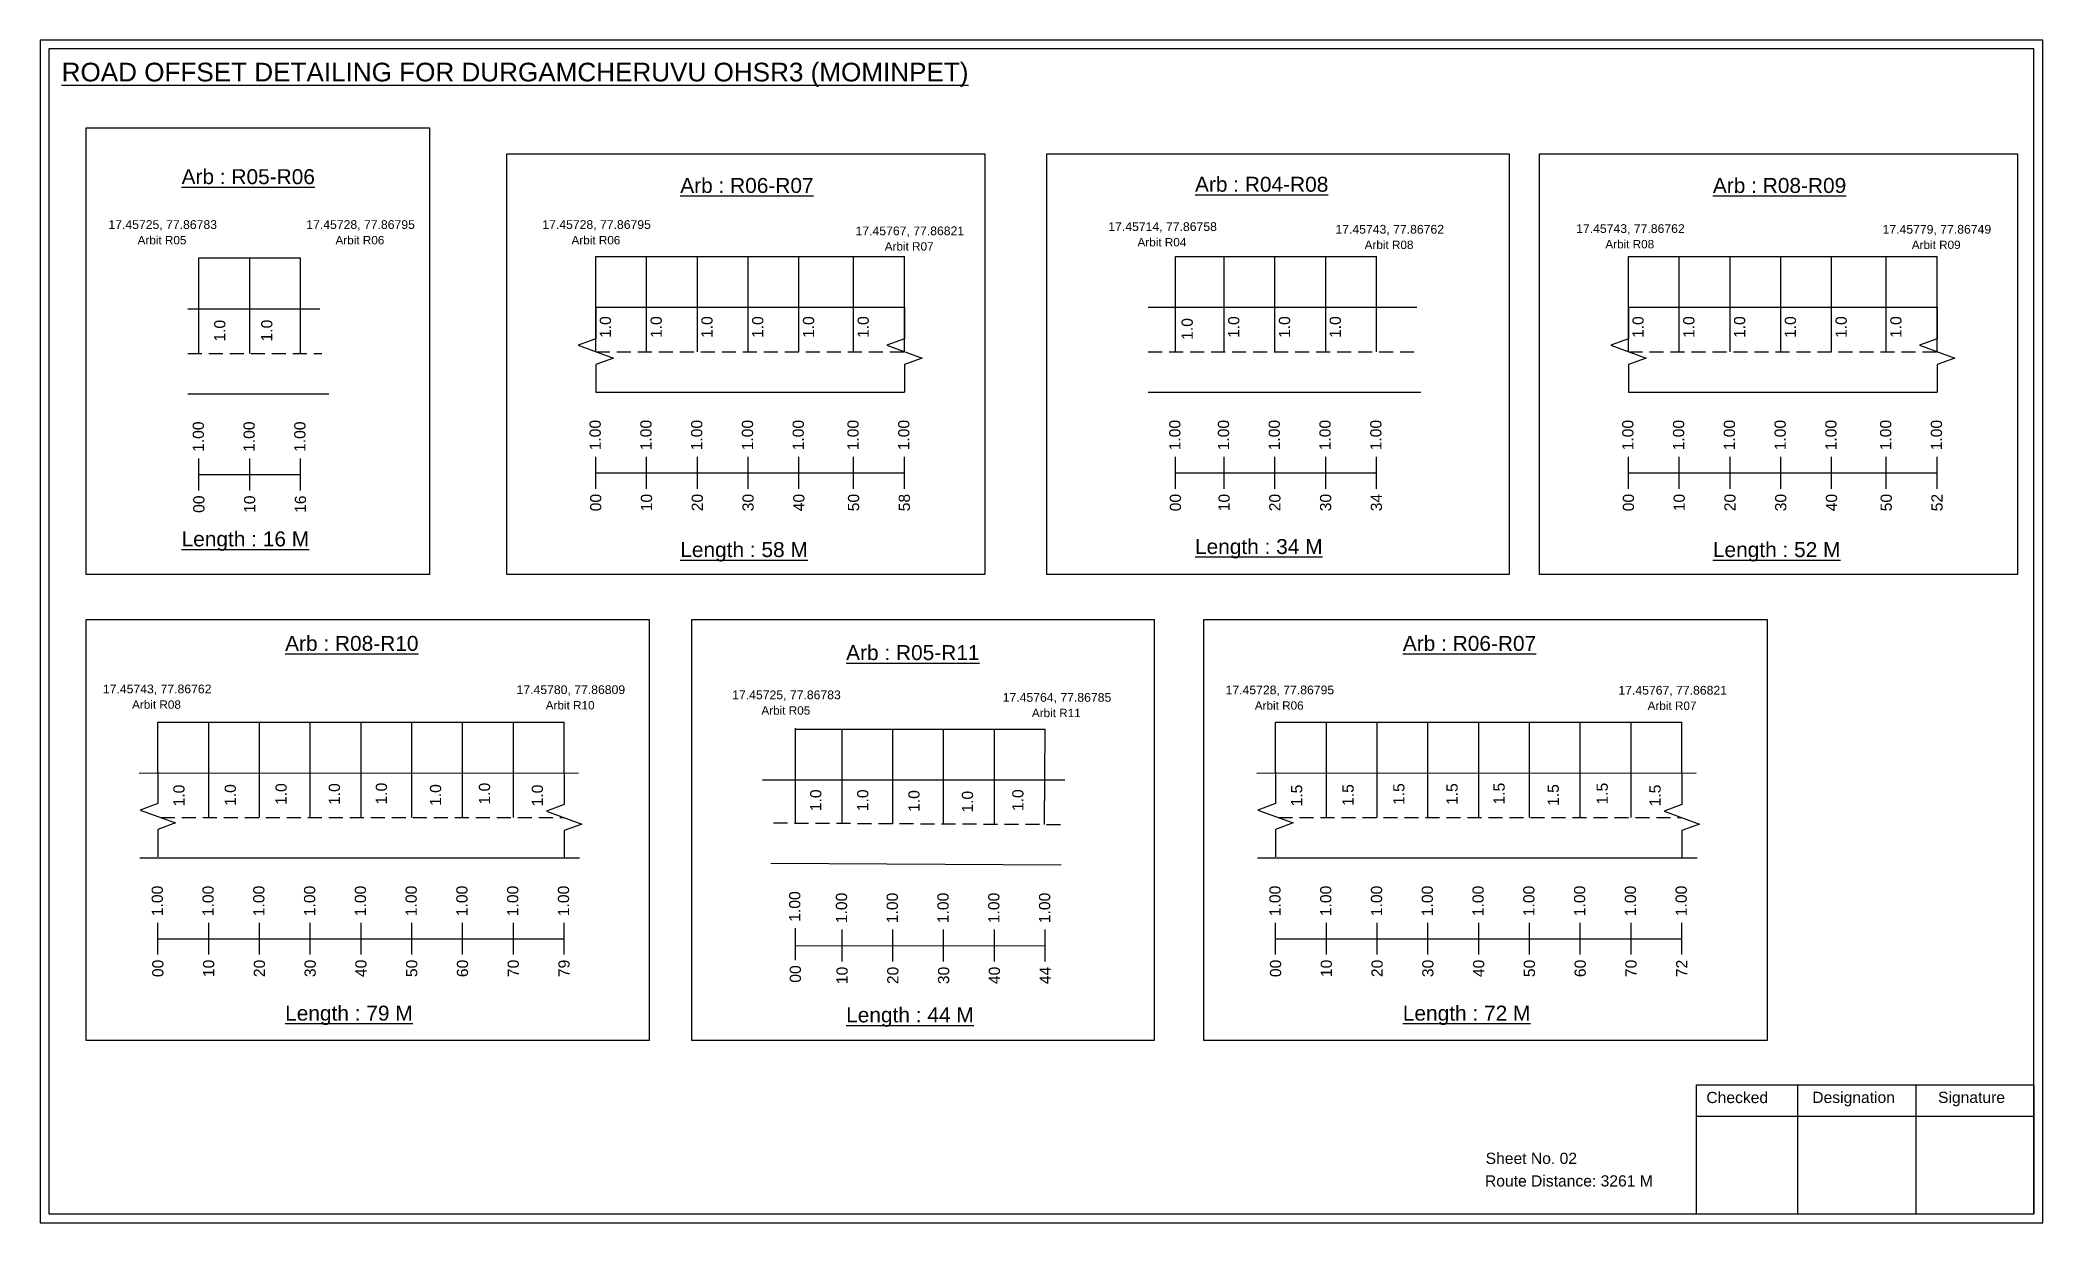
# Model space of a CAD drawing. Header units: inches. Extents: x 1512 to 7627, y 399 to 2397.
# Drawn here: x 5610 to 6147, y 498 to 814 of the extents above; entities that cross this region are included whole.
import ezdxf

# ---------------------------------------------------------------- set-up
doc = ezdxf.new("R2010")
doc.units = ezdxf.units.IN
doc.header["$MEASUREMENT"] = 0
doc.linetypes.add('DASHED2', pattern=[0.375, 0.25, -0.125])
doc.layers.add('PDF_Geometry', color=7, linetype='Continuous')
doc.layers.add('PDF_Text', color=5, linetype='Continuous')
doc.styles.add('PDF Arial', font='arial.ttf')
doc.styles.get("Standard").update_dxf_attribs({"font": 'arial.ttf'})

msp = doc.modelspace()

# ---------------------------------------------------------------- texts
at = {"color": 242, "true_color": 0xcd2027}
for s, height, p in [('%%UROAD OFFSET DETAILING FOR DURGAMCHERUVU OHSR3 (MOMINPET)', 5, (5616.17, 803.38)), ('%%UArb : R05-R06', 4, (5648.3, 775.88)), ('%%UArb : R04-R08', 4, (5919.74, 773.84)), ('%%UArb : R06-R07', 4, (5781.87, 773.52)), ('%%UArb : R08-R09', 4, (6058.46, 773.52)), ('%%ULength : 16 M', 4, (5648.3, 678.88)), ('%%ULength : 58 M', 4, (5781.87, 676.02)), ('%%ULength : 34 M', 4, (5919.74, 676.84)), ('%%ULength : 52 M', 4, (6058.46, 676.02)), ('%%UArb : R08-R10', 4, (5676.03, 650.91)), ('%%UArb : R06-R07', 4, (5975.41, 650.91)), ('%%UArb : R05-R11', 4, (5826.3, 648.44)), ('%%ULength : 79 M', 4, (5676.03, 551.91)), ('%%ULength : 44 M', 4, (5826.3, 551.44)), ('%%ULength : 72 M', 4, (5975.41, 551.91))]:
    msp.add_text(s, height=height, dxfattribs=at).set_placement(p)
at = {"color": 5}
for s, height, p in [('17.45725, 77.86783', 2.34, (5628.7, 763.88)), ('Arbit R05', 2.246, (5636.52, 759.75)), ('17.45728, 77.86795', 2.34, (5681.7, 763.88)), ('Arbit R06', 2.246, (5689.52, 759.75)), ('17.45728, 77.86795', 2.34, (5744.92, 763.88)), ('Arbit R06', 2.246, (5752.74, 759.75)), ('17.45767, 77.86821', 2.34, (5828.82, 762.19)), ('17.45714, 77.86758', 2.34, (5896.52, 763.33)), ('17.45743, 77.86762', 2.34, (5957.36, 762.62)), ('17.45743, 77.86762', 2.34, (6021.83, 762.8)), ('17.45779, 77.86749', 2.34, (6103.91, 762.62)), ('Arbit R07', 2.246, (5836.64, 758.07)), ('Arbit R04', 2.246, (5904.34, 759.2)), ('Arbit R08', 2.246, (5965.18, 758.5)), ('Arbit R08', 2.246, (6029.65, 758.68)), ('Arbit R09', 2.246, (6111.73, 758.5)), ('17.45743, 77.86762', 2.34, (5627.22, 639.54)), ('17.45780, 77.86809', 2.34, (5738.02, 639.35)), ('17.45725, 77.86783', 2.34, (5795.78, 637.96)), ('17.45764, 77.86785', 2.34, (5868.23, 637.28)), ('17.45728, 77.86795', 2.34, (5927.93, 639.28)), ('17.45767, 77.86821', 2.34, (6033.15, 639.2)), ('Arbit R08', 2.246, (5635.04, 635.41)), ('Arbit R10', 2.246, (5745.84, 635.22)), ('Arbit R05', 2.246, (5803.6, 633.83)), ('Arbit R11', 2.246, (5876.05, 633.16)), ('Arbit R06', 2.246, (5935.76, 635.15)), ('Arbit R07', 2.246, (6040.97, 635.08))]:
    msp.add_text(s, height=height, dxfattribs=at).set_placement(p)
for s, p in [('1.0', (5763.32, 734.68)), ('1.0', (5776.92, 734.68)), ('1.0', (5790.52, 734.68)), ('1.0', (5804.12, 734.68)), ('1.0', (5817.72, 734.68)), ('1.0', (5832.37, 734.68)), ('1.0', (5931.61, 734.68)), ('1.0', (5945.21, 734.68)), ('1.0', (5958.81, 734.68)), ('1.0', (6039.91, 734.68)), ('1.0', (6053.51, 734.68)), ('1.0', (6067.11, 734.68)), ('1.0', (6080.71, 734.68)), ('1.0', (6094.31, 734.68)), ('1.0', (6108.97, 734.68)), ('1.0', (5660.02, 733.71)), ('1.0', (5672.61, 733.75)), ('1.0', (5919.14, 734.18)), ('1.0', (5649.09, 609.26)), ('1.0', (5662.84, 609.39)), ('1.0', (5676.45, 609.64)), ('1.0', (5690.72, 609.64)), ('1.0', (5703.31, 609.77)), ('1.0', (5717.82, 609.39)), ('1.0', (5730.93, 609.77)), ('1.0', (5745.09, 609.27)), ('1.0', (5819.66, 607.98)), ('1.0', (5832.24, 607.98)), ('1.0', (5845.97, 607.79)), ('1.0', (5860.29, 607.6)), ('1.0', (5873.8, 608.01)), ('1.5', (5948.47, 609.26)), ('1.5', (5962.22, 609.39)), ('1.5', (5975.83, 609.64)), ('1.5', (5990.1, 609.64)), ('1.5', (6002.69, 609.77)), ('1.5', (6017.2, 609.39)), ('1.5', (6030.31, 609.77)), ('1.5', (6044.47, 609.27))]:
    msp.add_text(s, height=3, rotation=90).set_placement(p)
at = {"color": 217, "true_color": 0x93278f}
for s, p in [('1.00', (5654.27, 704.17)), ('1.00', (5667.87, 704.17)), ('1.00', (5681.47, 704.17)), ('1.00', (5760.57, 704.6)), ('1.00', (5774.17, 704.6)), ('1.00', (5787.77, 704.6)), ('1.00', (5801.37, 704.6)), ('1.00', (5814.97, 704.6)), ('1.00', (5829.63, 704.6)), ('1.00', (5843.23, 704.6)), ('1.00', (5915.83, 704.6)), ('1.00', (5928.87, 704.6)), ('1.00', (5942.47, 704.6)), ('1.00', (5956.07, 704.6)), ('1.00', (5969.67, 704.6)), ('1.00', (6037.17, 704.6)), ('1.00', (6050.77, 704.6)), ('1.00', (6064.37, 704.6)), ('1.00', (6077.97, 704.6)), ('1.00', (6091.57, 704.6)), ('1.00', (6106.23, 704.6)), ('1.00', (6119.83, 704.6)), ('00', (5654.42, 687.85)), ('10', (5668.02, 687.85)), ('16', (5681.62, 687.85)), ('00', (5760.72, 688.28)), ('10', (5774.32, 688.28)), ('20', (5787.92, 688.28)), ('30', (5801.52, 688.28)), ('40', (5815.12, 688.28)), ('50', (5829.78, 688.28)), ('58', (5843.38, 688.28)), ('00', (5915.98, 688.28)), ('10', (5929.02, 688.28)), ('20', (5942.62, 688.28)), ('30', (5956.22, 688.28)), ('34', (5969.82, 688.28)), ('00', (6037.32, 688.28)), ('10', (6050.92, 688.28)), ('20', (6064.52, 688.28)), ('30', (6078.12, 688.28)), ('40', (6091.72, 688.28)), ('50', (6106.38, 688.28)), ('52', (6119.98, 688.28)), ('1.00', (5643.28, 579.87)), ('1.00', (5656.88, 579.87)), ('1.00', (5670.48, 579.87)), ('1.00', (5684.08, 579.87)), ('1.00', (5697.68, 579.87)), ('1.00', (5711.28, 579.87)), ('1.00', (5724.88, 579.87)), ('1.00', (5738.48, 579.87)), ('1.00', (5752.08, 579.87)), ('1.00', (5814.03, 578.38)), ('1.00', (5826.55, 577.99)), ('1.00', (5840.15, 577.99)), ('1.00', (5853.75, 577.99)), ('1.00', (5867.35, 577.99)), ('1.00', (5880.95, 577.99)), ('1.00', (5942.66, 579.87)), ('1.00', (5956.26, 579.87)), ('1.00', (5969.86, 579.87)), ('1.00', (5983.46, 579.87)), ('1.00', (5997.06, 579.87)), ('1.00', (6010.66, 579.87)), ('1.00', (6024.26, 579.87)), ('1.00', (6037.86, 579.87)), ('1.00', (6051.46, 579.87)), ('00', (5643.43, 563.55)), ('10', (5657.03, 563.55)), ('20', (5670.63, 563.55)), ('30', (5684.23, 563.55)), ('40', (5697.83, 563.55)), ('50', (5711.43, 563.55)), ('60', (5725.03, 563.55)), ('70', (5738.63, 563.55)), ('79', (5752.23, 563.55)), ('00', (5814.18, 562.06)), ('10', (5826.7, 561.67)), ('20', (5840.3, 561.67)), ('30', (5853.9, 561.67)), ('40', (5867.5, 561.67)), ('44', (5881.1, 561.67)), ('00', (5942.81, 563.55)), ('10', (5956.41, 563.55)), ('20', (5970.01, 563.55)), ('30', (5983.61, 563.55)), ('40', (5997.21, 563.55)), ('50', (6010.81, 563.55)), ('60', (6024.41, 563.55)), ('70', (6038.01, 563.55)), ('72', (6051.61, 563.55))]:
    msp.add_text(s, height=3, rotation=90, dxfattribs=at).set_placement(p)
for s, p in [('Sheet No. 02', (5997.6, 513.53)), ('Route Distance: 3261 M', (5997.41, 507.49))]:
    msp.add_text(s, height=3).set_placement(p)
at = {"layer": 'PDF_Text', "color": 7, "attachment_point": 7, "style": 'PDF Arial'}
for s, insert, char_height in [('Checked', (6056.71, 529.78), 3.001), ('Designation', (6085.08, 528.95), 3.0006), ('Signature', (6118.76, 528.95), 3.001)]:
    msp.add_mtext(s, dxfattribs=dict(at, insert=insert, char_height=char_height))

# ---------------------------------------------------------------- linework, layer by layer
at = {"color": 5}
for p, q in [((5759.25, 756.54), (5841.9, 756.54)), ((5914.51, 756.54), (5968.34, 756.54)), ((6035.85, 756.54), (6118.5, 756.54)), ((5652.94, 756.11), (5680.14, 756.11)), ((5641.96, 631.81), (5750.76, 631.81)), ((5812.7, 629.93), (5879.62, 629.93)), ((5941.34, 631.81), (6050.14, 631.81))]:
    msp.add_line(p, q, dxfattribs=at)
for p, q in [((5759.25, 731), (5759.25, 756.54)), ((5772.85, 731), (5772.85, 756.54)), ((5786.45, 731), (5786.45, 756.54)), ((5800.05, 731), (5800.05, 756.54)), ((5813.65, 731), (5813.65, 756.54)), ((5828.3, 731.01), (5828.3, 756.54)), ((5841.9, 731.01), (5841.9, 756.54)), ((5914.51, 731), (5914.51, 756.54)), ((5927.54, 731), (5927.54, 756.54)), ((5941.14, 731), (5941.14, 756.54)), ((5954.74, 731), (5954.74, 756.54)), ((5968.34, 731), (5968.34, 756.54)), ((6035.85, 731), (6035.85, 756.54)), ((6049.45, 731), (6049.45, 756.54)), ((6063.05, 731), (6063.05, 756.54)), ((6076.65, 731), (6076.65, 756.54)), ((6090.25, 731), (6090.25, 756.54)), ((6104.9, 731.01), (6104.9, 756.54)), ((6118.5, 731.01), (6118.5, 756.54)), ((5652.94, 730.57), (5652.94, 756.11)), ((5666.54, 730.57), (5666.54, 756.11)), ((5680.14, 730.57), (5680.14, 756.11)), ((5649.94, 742.45), (5685.36, 742.45)), ((5759.25, 742.89), (5841.9, 742.89)), ((5907.16, 742.89), (5979.2, 742.89)), ((6035.85, 742.89), (6118.5, 742.89)), ((5649.94, 719.77), (5687.76, 719.77)), ((5759.25, 720.2), (5841.9, 720.2)), ((5907.16, 720.2), (5980.2, 720.2)), ((6035.85, 720.2), (6118.5, 720.2)), ((5641.96, 618.16), (5641.96, 631.81)), ((5655.56, 606.27), (5655.56, 631.81)), ((5669.16, 606.27), (5669.16, 631.81)), ((5682.76, 606.27), (5682.76, 631.81)), ((5696.36, 606.27), (5696.36, 631.81)), ((5709.96, 606.27), (5709.96, 631.81)), ((5723.56, 606.27), (5723.56, 631.81)), ((5737.16, 606.27), (5737.16, 631.81)), ((5750.76, 618.16), (5750.76, 631.81)), ((5812.7, 604.7), (5812.7, 630.23)), ((5825.22, 604.65), (5825.22, 629.93)), ((5838.82, 604.59), (5838.82, 629.93)), ((5852.42, 604.65), (5852.42, 629.93)), ((5866.02, 604.4), (5866.02, 629.93)), ((5879.39, 604.43), (5879.62, 629.93)), ((5941.34, 618.16), (5941.34, 631.81)), ((5954.94, 606.27), (5954.94, 631.81)), ((5968.54, 606.27), (5968.54, 631.81)), ((5982.14, 606.27), (5982.14, 631.81)), ((5995.74, 606.27), (5995.74, 631.81)), ((6009.34, 606.27), (6009.34, 631.81)), ((6022.94, 606.27), (6022.94, 631.81)), ((6036.54, 606.27), (6036.54, 631.81)), ((6050.14, 618.16), (6050.14, 631.81)), ((5636.96, 618.16), (5754.58, 618.21)), ((5936.34, 618.16), (6053.96, 618.21)), ((5884.87, 616.26), (5803.92, 616.26)), ((5637.11, 595.47), (5754.89, 595.47)), ((5806.13, 594.06), (5883.85, 593.62)), ((5936.49, 595.47), (6054.27, 595.47))]:
    msp.add_line(p, q)
at = {"linetype": 'DASHED2', "ltscale": 15}
for p, q in [((5649.94, 730.57), (5685.85, 730.57)), ((5759.25, 731.01), (5841.9, 731.01)), ((5907.16, 731), (5979.7, 731)), ((6035.85, 731.01), (6118.5, 731.01)), ((5642.72, 606.27), (5750.76, 606.27)), ((5942.1, 606.27), (6050.14, 606.27)), ((5806.84, 604.84), (5885.12, 604.43))]:
    msp.add_line(p, q, dxfattribs=at)
at = {"color": 217, "true_color": 0x93278f}
for p, q in [((5759.25, 694.31), (5759.25, 702.86)), ((5772.85, 694.31), (5772.85, 702.86)), ((5786.45, 694.31), (5786.45, 702.86)), ((5800.05, 694.31), (5800.05, 702.86)), ((5813.65, 694.31), (5813.65, 702.86)), ((5828.3, 694.31), (5828.3, 702.87)), ((5841.9, 694.31), (5841.9, 702.87)), ((5914.51, 694.31), (5914.51, 702.86)), ((5927.54, 694.31), (5927.54, 702.86)), ((5941.14, 694.31), (5941.14, 702.86)), ((5954.74, 694.31), (5954.74, 702.86)), ((5968.34, 694.31), (5968.34, 702.86)), ((6035.85, 694.31), (6035.85, 702.86)), ((6049.45, 694.31), (6049.45, 702.86)), ((6063.05, 694.31), (6063.05, 702.86)), ((6076.65, 694.31), (6076.65, 702.86)), ((6090.25, 694.31), (6090.25, 702.86)), ((6104.9, 694.31), (6104.9, 702.87)), ((6118.5, 694.31), (6118.5, 702.87)), ((5652.94, 693.87), (5652.94, 702.43)), ((5652.94, 698.14), (5680.14, 698.14)), ((5666.54, 693.87), (5666.54, 702.43)), ((5680.14, 693.87), (5680.14, 702.43)), ((5759.25, 698.57), (5841.9, 698.59)), ((5914.51, 698.58), (5968.34, 698.59)), ((6035.85, 698.57), (6118.5, 698.59)), ((5641.96, 569.57), (5641.96, 578.13)), ((5655.56, 569.57), (5655.56, 578.13)), ((5669.16, 569.57), (5669.16, 578.13)), ((5682.76, 569.57), (5682.76, 578.13)), ((5696.36, 569.57), (5696.36, 578.13)), ((5709.96, 569.57), (5709.96, 578.13)), ((5723.56, 569.57), (5723.56, 578.13)), ((5737.16, 569.57), (5737.16, 578.13)), ((5750.76, 569.57), (5750.76, 578.13)), ((5812.7, 568.08), (5812.7, 576.64)), ((5825.22, 567.7), (5825.22, 576.26)), ((5838.82, 567.7), (5838.82, 576.26)), ((5852.42, 567.7), (5852.42, 576.26)), ((5866.02, 567.7), (5866.02, 576.26)), ((5879.62, 567.7), (5879.62, 576.26)), ((5941.34, 569.57), (5941.34, 578.13)), ((5954.94, 569.57), (5954.94, 578.13)), ((5968.54, 569.57), (5968.54, 578.13)), ((5982.14, 569.57), (5982.14, 578.13)), ((5995.74, 569.57), (5995.74, 578.13)), ((6009.34, 569.57), (6009.34, 578.13)), ((6022.94, 569.57), (6022.94, 578.13)), ((6036.54, 569.57), (6036.54, 578.13)), ((6050.14, 569.57), (6050.14, 578.13)), ((5641.96, 573.84), (5750.76, 573.84)), ((5812.7, 571.97), (5879.62, 571.98)), ((5941.34, 573.84), (6050.14, 573.84))]:
    msp.add_line(p, q, dxfattribs=at)
for points in [[(5622.73, 790.95), (5714.67, 790.95), (5714.67, 671.34), (5622.73, 671.34)], [(5735.38, 784.02), (5863.48, 784.02), (5863.48, 671.34), (5735.38, 671.34)], [(5880.05, 784.02), (6003.85, 784.02), (6003.85, 671.34), (5880.05, 671.34)], [(6011.98, 784.02), (6140.08, 784.02), (6140.08, 671.34), (6011.98, 671.34)], [(5622.73, 659.29), (5773.58, 659.29), (5773.58, 546.61), (5622.73, 546.61)], [(5785, 659.29), (5908.8, 659.29), (5908.8, 546.61), (5785, 546.61)], [(5922.11, 659.29), (6072.96, 659.29), (6072.96, 546.61), (5922.11, 546.61)]]:
    msp.add_lwpolyline(points, close=True)
at = {"linetype": 'Continuous'}
for points in [[(5759.25, 742.89), (5759.25, 734.46), (5754.5, 732.73), (5763.99, 729.28), (5759.25, 727.55), (5759.25, 720.2)], [(5841.9, 742.89), (5841.9, 734.46), (5837.16, 732.73), (5846.64, 729.28), (5841.9, 727.55), (5841.9, 720.2)], [(6035.85, 742.89), (6035.85, 734.46), (6031.1, 732.73), (6040.59, 729.28), (6035.85, 727.55), (6035.85, 720.2)], [(6118.5, 742.89), (6118.5, 734.46), (6113.76, 732.73), (6123.24, 729.28), (6118.5, 727.55), (6118.5, 720.2)], [(5641.94, 618.44), (5641.94, 610.01), (5637.2, 608.28), (5646.68, 604.83), (5641.94, 603.1), (5641.94, 595.76)], [(5750.76, 618.16), (5750.76, 609.73), (5746.01, 608), (5755.5, 604.55), (5750.76, 602.82), (5750.76, 595.47)], [(5941.32, 618.44), (5941.32, 610.01), (5936.58, 608.28), (5946.06, 604.83), (5941.32, 603.1), (5941.32, 595.76)], [(6050.14, 618.16), (6050.14, 609.73), (6045.39, 608), (6054.88, 604.55), (6050.14, 602.82), (6050.14, 595.47)]]:
    msp.add_lwpolyline(points, dxfattribs=at)
at = {"layer": 'PDF_Geometry'}
for points in [[(5610.39, 814.45), (5610.39, 497.74), (6146.86, 497.74), (6146.86, 814.45)], [(5612.71, 812.12), (5612.71, 500.16), (6144.44, 500.16), (6144.44, 812.12)]]:
    msp.add_lwpolyline(points, close=True, dxfattribs=at)
at = {"layer": 'PDF_Geometry', "color": 242, "true_color": 0xcc1f26}
msp.add_lwpolyline([(6144.44, 500.06), (6054.1, 500.06), (6054.1, 534.67), (6144.44, 534.67)], close=True, dxfattribs=at)
for points in [[(6081.08, 534.67), (6081.08, 500.06)], [(6112.81, 534.67), (6112.81, 500.06)], [(6054.1, 526.3), (6144.44, 526.3)]]:
    msp.add_lwpolyline(points, dxfattribs=at)

msp.set_redraw_order([(e.dxf.handle, doc.entitydb.next_handle()) for e in msp.query("TEXT MTEXT ATTDEF DIMENSION ARC_DIMENSION")])  # texts and dimensions are drawn at this point

doc.saveas('drawing.dxf')
